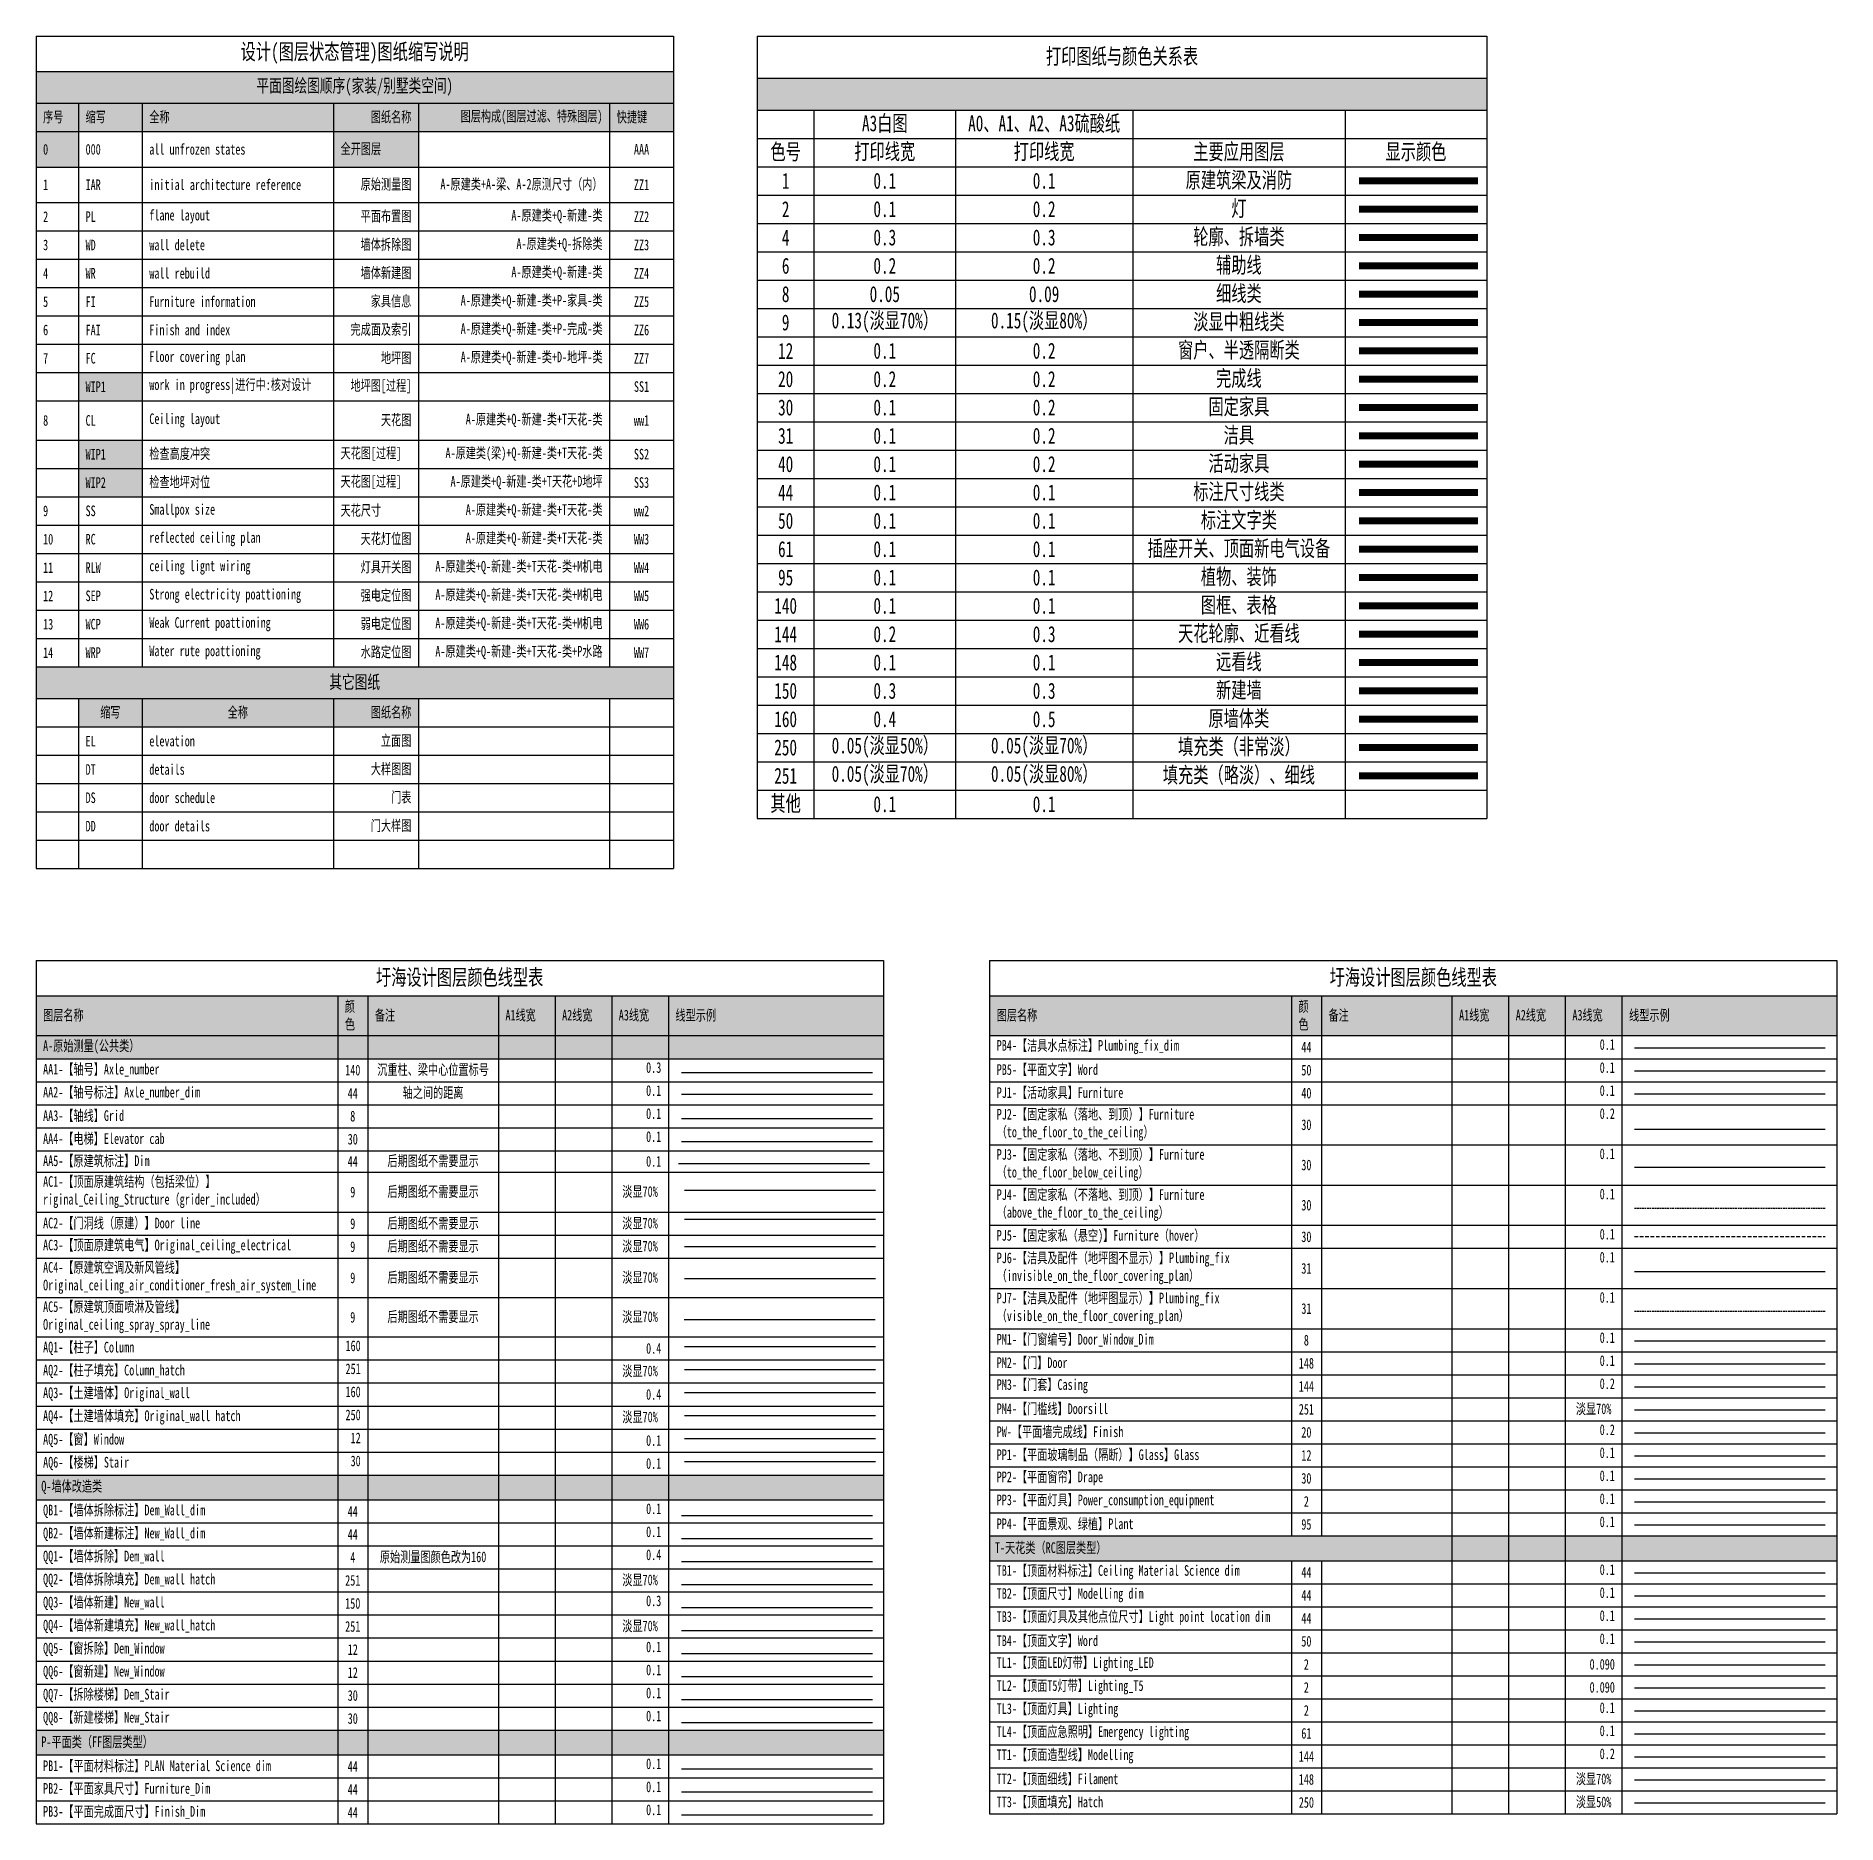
# Model space of a CAD drawing. Header units: millimetres. Extents: x -108685 to 756730, y -311791 to -113.
# Drawn here: x -44801 to -38443, y -154719 to -148409 of the extents above; entities that cross this region are included whole.
import ezdxf
from ezdxf.lldxf.tags import DXFTag

# ---------------------------------------------------------------- set-up
doc = ezdxf.new("R2010")
doc.units = ezdxf.units.MM
doc.linetypes.add('DASH', pattern=[8.89, 6.35, -2.54])
doc.linetypes.add('DASHED', pattern=[19.05, 12.7, -6.35])
for name, color, linetype in [('AA1-【轴号】Axle_number', 140, 'Continuous'), ('AA2-【轴号标注】Axle_number_dim', 44, 'Continuous'), ('AA3-【轴线】Grid', 8, 'Continuous'), ('AA4-【电梯】Elevator cab', 14, 'Continuous'), ('AA5-【原建筑标注】Dim', 44, 'Continuous'), ('AC1-【顶面原建筑结构（包括梁位）】riginal_Ceiling_Structure（grider_included）', 9, 'Continuous'), ('AC3-【顶面原建筑电气】Original_ceiling_electrical', 9, 'Continuous'), ('AC4-【原建筑空调及新风管线】Original_ceiling_air_conditioner_fresh_air_system_line', 9, 'Continuous'), ('AC5-【原建筑顶面喷淋及管线】Original_ceiling_spray_spray_line', 9, 'Continuous'), ('AQ1-【柱子】Column', 160, 'Continuous'), ('AQ2-【柱子填充】Column_hatch', 251, 'Continuous'), ('AQ3-【土建墙体】Original_wall', 160, 'Continuous'), ('AQ4-【土建墙体填充】Original_wall hatch', 250, 'Continuous'), ('AQ5-【窗】Window', 12, 'Continuous'), ('AQ6-【楼梯】Stair', 30, 'Continuous'), ('PB1-【平面材料标注】PLAN Material Science dim', 44, 'Continuous'), ('PB2-【平面家具尺寸】Furniture_Dim', 44, 'Continuous'), ('PB3-【平面完成面尺寸】Finish_Dim', 44, 'Continuous'), ('PB4-【洁具水点标注】Plumbing_fix_dim', 44, 'Continuous'), ('PB5-【平面文字】Word', 50, 'Continuous'), ('PJ1-【活动家具】Furniture', 40, 'Continuous'), ('PJ2-【固定家私（落地、到顶）】Furniture（to_the_floor_to_the_ceiling）', 30, 'Continuous'), ('PJ3-【固定家私（落地、不到顶）】Furniture（to_the_floor_below_ceiling）', 30, 'Continuous'), ('PJ4-【固定家私（不落地、到顶）】Furniture（above_the_floor_to_the_ceiling）', 30, 'DASH'), ('PJ5-【固定家私（悬空）】Furniture（hover）', 30, 'DASHED'), ('PJ6-【洁具及配件（地坪图不显示）】Plumbing_fix（invisible_on_the_floor_covering_plan）', 31, 'Continuous'), ('PJ7-【洁具及配件（地坪图显示）】Plumbing_fix（visible_on_the_floor_covering_plan）', 31, 'DASH'), ('PM1-【门窗编号】Door_Window_Dim', 8, 'Continuous'), ('PM2-【门】Door', 148, 'Continuous'), ('PM3-【门套】Casing', 144, 'Continuous'), ('PM4-【门槛线】Doorsill', 251, 'Continuous'), ('PP0-【平面墙完成线】Finish', 20, 'Continuous'), ('PP1-【平面玻璃制品（隔断）】Glass', 12, 'Continuous'), ('PP2-【平面窗帘】Drape', 30, 'Continuous'), ('PP3-【平面灯具】Power_consumption_equipment', 2, 'Continuous'), ('PP4-【平面景观、绿植】Plant', 95, 'Continuous'), ('QB1-【墙体拆除标注】Dem_Wall_dim', 44, 'Continuous'), ('QB2-【墙体新建标注】New_Wall_dim', 44, 'Continuous'), ('QQ1-【墙体拆除】Dem_wall', 4, 'Continuous'), ('QQ2-【墙体拆除填充】Dem_wall hatch', 251, 'Continuous'), ('QQ3-【墙体新建】New_wall', 150, 'Continuous'), ('QQ4-【墙体新建填充】New_wall_hatch', 251, 'Continuous'), ('QQ5-【窗拆除】Dem_Window', 12, 'Continuous'), ('QQ6-【窗新建】New_Window', 12, 'Continuous'), ('QQ7-【拆除楼梯】Dem_Stair', 30, 'Continuous'), ('QQ8-【新建楼梯】New_Stair', 30, 'Continuous'), ('TB1-【顶面材料标注】Ceiling Material Science dim', 44, 'Continuous'), ('TB2-【顶面尺寸】Modelling dim', 44, 'Continuous'), ('TB3-【顶面灯具及其他点位尺寸】Light point location dim', 44, 'Continuous'), ('TB4-【顶面文字】Word', 50, 'Continuous'), ('TL1-【顶面LED灯带】Lighting_LED', 2, 'WH-LED_LINE'), ('TL2-【顶面T5灯带】Lighting_T5', 2, 'FENCELINE1'), ('TL3-【顶面灯具】Lighting', 2, 'Continuous'), ('TL4-【顶面应急照明】Emergency lighting', 61, 'Continuous'), ('TT1-【顶面造型线】Modelling', 144, 'Continuous'), ('TT2-【顶面细线】Filament', 148, 'Continuous'), ('TT3-【顶面填充】Hatch', 250, 'Continuous'), ('X15-【图框】Frame', 140, 'Continuous')]:
    doc.layers.add(name, color=color, linetype=linetype)
doc.styles.get("Standard").update_dxf_attribs({"font": 'arial.ttf'})
doc.styles.add('TF-宋体', font='SimSun.ttf', dxfattribs={"width": 0.7})
doc.linetypes.add('FENCELINE1', pattern='A,6.35,-2.54,[133,ltypeshp.shx,S=2.54,R=0,X=-2.54,Y=0],-2.54,25.4', length=36.83)
tags = doc.linetypes.add('WH-LED_LINE', pattern='A,12.7,-5.08,["LED",Standard,S=2.54,R=0,X=-2.54,Y=-1.27],-6.35', length=24.13).pattern_tags.tags
tags[6] = DXFTag(74, 10)

# ---------------------------------------------------------------- blocks, each defined once
blk = doc.blocks.new('*T16')
at = {"layer": 'X15-【图框】Frame', "color": 0, "linetype": 'ByBlock', "lineweight": -2, "transparency": 16777216}
for p, q in [((0, 0), (2250, 0)), ((0, 0), (0, -2938.5)), ((2250, 0), (2250, -2938.5)), ((0, -125), (2250, -125)), ((0, -237.5), (2250, -237.5)), ((150, -237.5), (150, -2226)), ((375, -237.5), (375, -2226)), ((1050, -237.5), (1050, -2226)), ((1350, -237.5), (1350, -2226)), ((2025, -237.5), (2025, -2226)), ((0, -337.5), (2250, -337.5)), ((0, -462.5), (2250, -462.5)), ((0, -587.5), (2250, -587.5)), ((0, -687.5), (2250, -687.5)), ((0, -787.5), (2250, -787.5)), ((0, -887.5), (2250, -887.5)), ((0, -987.5), (2250, -987.5)), ((0, -1087.5), (2250, -1087.5)), ((0, -1187.5), (2250, -1187.5)), ((0, -1287.5), (2250, -1287.5)), ((0, -1426), (2250, -1426)), ((0, -1526), (2250, -1526)), ((0, -1626), (2250, -1626)), ((0, -1726), (2250, -1726)), ((0, -1826), (2250, -1826)), ((0, -1926), (2250, -1926)), ((0, -2026), (2250, -2026)), ((0, -2126), (2250, -2126)), ((0, -2226), (2250, -2226)), ((0, -2338.5), (2250, -2338.5)), ((150, -2338.5), (150, -2938.5)), ((375, -2338.5), (375, -2938.5)), ((1050, -2338.5), (1050, -2938.5)), ((1350, -2338.5), (1350, -2938.5)), ((2025, -2338.5), (2025, -2938.5)), ((0, -2438.5), (2250, -2438.5)), ((0, -2538.5), (2250, -2538.5)), ((0, -2638.5), (2250, -2638.5)), ((0, -2738.5), (2250, -2738.5)), ((0, -2838.5), (2250, -2838.5)), ((0, -2938.5), (2250, -2938.5))]:
    blk.add_line(p, q, dxfattribs=at)
at = {"layer": 'X15-【图框】Frame', "color": 46, "transparency": 16777216}
for points in [[(0, -125), (0, -237.5), (2250, -125), (2250, -237.5)], [(0, -2226), (0, -2338.5), (2250, -2226), (2250, -2338.5)]]:
    blk.add_solid(points, dxfattribs=at)
at = {"layer": 'X15-【图框】Frame', "color": 14, "transparency": 16777216}
for points in [[(0, -237.5), (0, -337.5), (150, -237.5), (150, -337.5)], [(150, -237.5), (150, -337.5), (375, -237.5), (375, -337.5)], [(375, -237.5), (375, -337.5), (1050, -237.5), (1050, -337.5)], [(1050, -237.5), (1050, -337.5), (1350, -237.5), (1350, -337.5)], [(1350, -237.5), (1350, -337.5), (2025, -237.5), (2025, -337.5)], [(2025, -237.5), (2025, -337.5), (2250, -237.5), (2250, -337.5)], [(150, -2338.5), (150, -2438.5), (375, -2338.5), (375, -2438.5)], [(375, -2338.5), (375, -2438.5), (1050, -2338.5), (1050, -2438.5)], [(1050, -2338.5), (1050, -2438.5), (1350, -2338.5), (1350, -2438.5)]]:
    blk.add_solid(points, dxfattribs=at)
at = {"layer": 'X15-【图框】Frame', "color": 8, "transparency": 16777216}
for points in [[(0, -337.5), (0, -462.5), (150, -337.5), (150, -462.5)], [(1050, -337.5), (1050, -462.5), (1350, -337.5), (1350, -462.5)], [(150, -1187.5), (150, -1287.5), (375, -1187.5), (375, -1287.5)], [(150, -1426), (150, -1526), (375, -1426), (375, -1526)], [(150, -1526), (150, -1626), (375, -1526), (375, -1626)]]:
    blk.add_solid(points, dxfattribs=at)
at = {"layer": 'X15-【图框】Frame', "color": 2, "lineweight": 30, "transparency": 16777216, "style": 'TF-宋体'}
for s, insert, char_height, width, attachment_point in [('设计(图层状态管理)图纸缩写说明', (1125, -62.5), 56.25, 2200, 5), ('平面图绘图顺序(家装/别墅类空间)', (1125, -181.2), 46.875, 2200, 5), ('序号', (25, -287.5), 37.5, 100, 4), ('缩写', (175, -287.5), 37.5, 175, 4), ('全称', (400, -287.5), 37.5, 625, 4), ('图纸名称', (1325, -287.5), 37.5, 250, 6), ('图层构成(图层过滤、特殊图层)', (2000, -287.5), 37.5, 625, 6), ('快捷键', (2050, -287.5), 37.5, 175, 4), ('0', (25, -400), 37.5, 100, 4), ('000', (175, -400), 37.5, 175, 4), ('all unfrozen states', (400, -400), 37.5, 625, 4), ('全开图层', (1075, -400), 37.5, 250, 4), ('AAA', (2137.5, -400), 37.5, 175, 5), ('1', (25, -525), 37.5, 100, 4), ('IAR', (175, -525), 37.5, 175, 4), ('initial architecture reference', (400, -525), 37.5, 625, 4), ('原始测量图', (1325, -525), 37.5, 250, 6), ('{\\C1;A-原建类+}A-梁、A-2原测尺寸（内）{\\C1; }', (2000, -525), 37.5, 625, 6), ('ZZ1', (2137.5, -525), 37.5, 175, 5), ('2', (25, -637.5), 37.5, 100, 4), ('PL', (175, -637.5), 37.5, 175, 4), ('flane layout', (400, -637.5), 37.5, 625, 4), ('平面布置图', (1325, -637.5), 37.5, 250, 6), ('{\\C1;A-原建类+Q-新建-类}', (2000, -637.5), 37.5, 625, 6), ('ZZ2', (2137.5, -637.5), 37.5, 175, 5), ('3', (25, -737.5), 37.5, 100, 4), ('WD', (175, -737.5), 37.5, 175, 4), ('wall delete', (400, -737.5), 37.5, 625, 4), ('墙体拆除图', (1325, -737.5), 37.5, 250, 6), ('{\\C1;A-原建类+Q-拆除类}', (2000, -737.5), 37.5, 625, 6), ('ZZ3', (2137.5, -737.5), 37.5, 175, 5), ('4', (25, -837.5), 37.5, 100, 4), ('WR', (175, -837.5), 37.5, 175, 4), ('wall rebuild', (400, -837.5), 37.5, 625, 4), ('墙体新建图', (1325, -837.5), 37.5, 250, 6), ('{\\C1;A-原建类+Q-新建-类}', (2000, -837.5), 37.5, 625, 6), ('ZZ4', (2137.5, -837.5), 37.5, 175, 5), ('5', (25, -937.5), 37.5, 100, 4), ('FI', (175, -937.5), 37.5, 175, 4), ('Furniture information', (400, -937.5), 37.5, 625, 4), ('家具信息', (1325, -937.5), 37.5, 250, 6), ('{\\C1;A-原建类+Q-新建-类+}P-家具-类', (2000, -937.5), 37.5, 625, 6), ('ZZ5', (2137.5, -937.5), 37.5, 175, 5), ('Finish and index', (400, -1037.5), 37.5, 625, 4), ('完成面及索引', (1325, -1037.5), 37.5, 250, 6), ('{\\C1;A-原建类+Q-新建-类+}P-完成-类', (2000, -1037.5), 37.5, 625, 6), ('6', (25, -1037.5), 37.5, 100, 4), ('FAI', (175, -1037.5), 37.5, 175, 4), ('ZZ6', (2137.5, -1037.5), 37.5, 175, 5), ('7', (25, -1137.5), 37.5, 100, 4), ('FC', (175, -1137.5), 37.5, 175, 4), ('Floor covering plan', (400, -1137.5), 37.5, 625, 4), ('地坪图', (1325, -1137.5), 37.5, 250, 6), ('{\\C1;A-原建类+Q-新建-类+}D-地坪-类', (2000, -1137.5), 37.5, 625, 6), ('ZZ7', (2137.5, -1137.5), 37.5, 175, 5), ('work in progress|进行中:核对设计', (400, -1237.5), 37.5, 625, 4), ('WIP1', (175, -1237.5), 37.5, 175, 4), ('地坪图[{\\fSimSun|b1|i0|c134|p2;\\C1;过程}]', (1325, -1237.5), 37.5, 250, 6), ('SS1', (2137.5, -1237.5), 37.5, 175, 5), ('Ceiling layout', (400, -1356.8), 37.5, 625, 4), ('天花图', (1325, -1356.8), 37.5, 250, 6), ('{\\C1;A-原建类+Q-新建-类+}T天花-类', (2000, -1356.8), 37.5, 625, 6), ('8', (25, -1356.8), 37.5, 100, 4), ('CL', (175, -1356.8), 37.5, 175, 4), ('ww1', (2137.5, -1356.8), 37.5, 175, 5), ('WIP1', (175, -1476), 37.5, 175, 4), ('检查高度冲突', (400, -1476), 37.5, 625, 4), ('天花图[{\\fSimSun|b1|i0|c134|p2;\\C1;过程}]', (1075, -1476), 37.5, 250, 4), ('{\\C1;A-原建类(梁)+Q-新建-类+}T天花-类', (2000, -1476), 37.5, 625, 6), ('SS2', (2137.5, -1476), 37.5, 175, 5), ('WIP2', (175, -1576), 37.5, 175, 4), ('检查地坪对位', (400, -1576), 37.5, 625, 4), ('天花图[{\\fSimSun|b1|i0|c134|p2;\\C1;过程}]', (1075, -1576), 37.5, 250, 4), ('{\\C1;A-原建类+Q-新建-类+}T天花+D地坪', (2000, -1576), 37.5, 625, 6), ('SS3', (2137.5, -1576), 37.5, 175, 5), ('Smallpox size', (400, -1676), 37.5, 625, 4), ('天花尺寸', (1075, -1676), 37.5, 250, 4), ('{\\C1;A-原建类+Q-新建-类+}T天花-类', (2000, -1676), 37.5, 625, 6), ('9', (25, -1676), 37.5, 100, 4), ('SS', (175, -1676), 37.5, 175, 4), ('ww2', (2137.5, -1676), 37.5, 175, 5), ('10', (25, -1776), 37.5, 100, 4), ('RC', (175, -1776), 37.5, 175, 4), ('reflected ceiling plan', (400, -1776), 37.5, 625, 4), ('天花灯位图', (1325, -1776), 37.5, 250, 6), ('{\\C1;A-原建类+Q-新建-类+}T天花-类', (2000, -1776), 37.5, 625, 6), ('WW3', (2137.5, -1776), 37.5, 175, 5), ('11', (25, -1876), 37.5, 100, 4), ('RLW', (175, -1876), 37.5, 175, 4), ('ceiling lignt wiring', (400, -1876), 37.5, 625, 4), ('灯具开关图', (1325, -1876), 37.5, 250, 6), ('{\\C1;A-原建类+Q-新建-类+}T天花-类+M机电', (2000, -1876), 37.5, 625, 6), ('WW4', (2137.5, -1876), 37.5, 175, 5), ('12', (25, -1976), 37.5, 100, 4), ('SEP', (175, -1976), 37.5, 175, 4), ('Strong electricity poattioning', (400, -1976), 37.5, 625, 4), ('强电定位图', (1325, -1976), 37.5, 250, 6), ('{\\C1;A-原建类+Q-新建-类+}T天花-类+M机电', (2000, -1976), 37.5, 625, 6), ('WW5', (2137.5, -1976), 37.5, 175, 5), ('13', (25, -2076), 37.5, 100, 4), ('WCP', (175, -2076), 37.5, 175, 4), ('Weak Current poattioning', (400, -2076), 37.5, 625, 4), ('弱电定位图', (1325, -2076), 37.5, 250, 6), ('{\\C1;A-原建类+Q-新建-类+}T天花-类+M机电', (2000, -2076), 37.5, 625, 6), ('WW6', (2137.5, -2076), 37.5, 175, 5), ('14', (25, -2176), 37.5, 100, 4), ('WRP', (175, -2176), 37.5, 175, 4), ('Water rute poattioning', (400, -2176), 37.5, 625, 4), ('水路定位图', (1325, -2176), 37.5, 250, 6), ('{\\C1;A-原建类+Q-新建-类+}T天花-类+P水路', (2000, -2176), 37.5, 625, 6), ('WW7', (2137.5, -2176), 37.5, 175, 5), ('其它图纸', (1125, -2282.3), 46.88, 2200, 5), ('缩写', (262.5, -2388.5), 37.5, 175, 5), ('全称', (712.5, -2388.5), 37.5, 625, 5), ('图纸名称', (1325, -2388.5), 37.5, 250, 6), ('EL', (175, -2488.5), 37.5, 175, 4), ('elevation', (400, -2488.5), 37.5, 625, 4), ('立面图', (1325, -2488.5), 37.5, 250, 6), ('DT', (175, -2588.5), 37.5, 175, 4), ('details', (400, -2588.5), 37.5, 625, 4), ('大样图图', (1325, -2588.5), 37.5, 250, 6), ('DS', (175, -2688.5), 37.5, 175, 4), ('door schedule', (400, -2688.5), 37.5, 625, 4), ('门表', (1325, -2688.5), 37.5, 250, 6), ('DD', (175, -2788.5), 37.5, 175, 4), ('door details', (400, -2788.5), 37.5, 625, 4), ('门大样图', (1325, -2788.5), 37.5, 250, 6)]:
    blk.add_mtext(s, dxfattribs=dict(at, insert=insert, char_height=char_height, width=width, attachment_point=attachment_point))
blk = doc.blocks.new('*T17')
at = {"layer": 'X15-【图框】Frame', "color": 0, "linetype": 'ByBlock', "lineweight": -2, "transparency": 16777216}
for p, q in [((0, 0), (2991.2, 0)), ((0, 0), (0, -3047.3)), ((2991.2, 0), (2991.2, -3047.3)), ((0, -125), (2991.2, -125)), ((1065.2, -125), (1065.2, -3047.3)), ((1171.2, -125), (1171.2, -3047.3)), ((1632.2, -125), (1632.2, -3047.3)), ((1832.2, -125), (1832.2, -3047.3)), ((2032.2, -125), (2032.2, -3047.3)), ((2232.2, -125), (2232.2, -3047.3)), ((0, -265.2), (2991.2, -265.2)), ((0, -346.5), (2991.2, -346.5)), ((0, -427.7), (2991.2, -427.7)), ((0, -509), (2991.2, -509)), ((0, -590.2), (2991.2, -590.2)), ((0, -671.5), (2991.2, -671.5)), ((0, -746.5), (2991.2, -746.5)), ((0, -888.3), (2991.2, -888.3)), ((0, -969.6), (2991.2, -969.6)), ((0, -1050.8), (2991.2, -1050.8)), ((0, -1189.8), (2991.2, -1189.8)), ((0, -1328.5), (2991.2, -1328.5)), ((0, -1409.8), (2991.2, -1409.8)), ((0, -1491), (2991.2, -1491)), ((0, -1572.3), (2991.2, -1572.3)), ((0, -1653.5), (2991.2, -1653.5)), ((0, -1734.8), (2991.2, -1734.8)), ((0, -1816), (2991.2, -1816)), ((0, -1903.5), (2991.2, -1903.5)), ((0, -1984.8), (2991.2, -1984.8)), ((0, -2066), (2991.2, -2066)), ((0, -2147.3), (2991.2, -2147.3)), ((0, -2228.5), (2991.2, -2228.5)), ((0, -2309.8), (2991.2, -2309.8)), ((0, -2391), (2991.2, -2391)), ((0, -2472.3), (2991.2, -2472.3)), ((0, -2553.5), (2991.2, -2553.5)), ((0, -2634.8), (2991.2, -2634.8)), ((0, -2716), (2991.2, -2716)), ((0, -2803.5), (2991.2, -2803.5)), ((0, -2884.8), (2991.2, -2884.8)), ((0, -2966), (2991.2, -2966)), ((0, -3047.3), (2991.2, -3047.3))]:
    blk.add_line(p, q, dxfattribs=at)
at = {"layer": 'X15-【图框】Frame', "color": 14, "transparency": 16777216}
for points in [[(0, -125), (0, -265.2), (1065.2, -125), (1065.2, -265.2)], [(1065.2, -125), (1065.2, -265.2), (1171.2, -125), (1171.2, -265.2)], [(1171.2, -125), (1171.2, -265.2), (1632.2, -125), (1632.2, -265.2)], [(1632.2, -125), (1632.2, -265.2), (1832.2, -125), (1832.2, -265.2)], [(1832.2, -125), (1832.2, -265.2), (2032.2, -125), (2032.2, -265.2)], [(2032.2, -125), (2032.2, -265.2), (2232.2, -125), (2232.2, -265.2)], [(2232.2, -125), (2232.2, -265.2), (2991.2, -125), (2991.2, -265.2)]]:
    blk.add_solid(points, dxfattribs=at)
at = {"layer": 'X15-【图框】Frame', "color": 134, "transparency": 16777216}
for points in [[(0, -265.2), (0, -346.5), (1065.2, -265.2), (1065.2, -346.5)], [(1065.2, -265.2), (1065.2, -346.5), (1171.2, -265.2), (1171.2, -346.5)], [(1171.2, -265.2), (1171.2, -346.5), (1632.2, -265.2), (1632.2, -346.5)], [(1632.2, -265.2), (1632.2, -346.5), (1832.2, -265.2), (1832.2, -346.5)], [(1832.2, -265.2), (1832.2, -346.5), (2032.2, -265.2), (2032.2, -346.5)], [(2032.2, -265.2), (2032.2, -346.5), (2232.2, -265.2), (2232.2, -346.5)], [(2232.2, -265.2), (2232.2, -346.5), (2991.2, -265.2), (2991.2, -346.5)], [(0, -1816), (0, -1903.5), (1065.2, -1816), (1065.2, -1903.5)], [(1065.2, -1816), (1065.2, -1903.5), (1171.2, -1816), (1171.2, -1903.5)], [(1171.2, -1816), (1171.2, -1903.5), (1632.2, -1816), (1632.2, -1903.5)], [(1632.2, -1816), (1632.2, -1903.5), (1832.2, -1816), (1832.2, -1903.5)], [(1832.2, -1816), (1832.2, -1903.5), (2032.2, -1816), (2032.2, -1903.5)], [(2032.2, -1816), (2032.2, -1903.5), (2232.2, -1816), (2232.2, -1903.5)], [(2232.2, -1816), (2232.2, -1903.5), (2991.2, -1816), (2991.2, -1903.5)], [(0, -2716), (0, -2803.5), (1065.2, -2716), (1065.2, -2803.5)], [(1065.2, -2716), (1065.2, -2803.5), (1171.2, -2716), (1171.2, -2803.5)], [(1171.2, -2716), (1171.2, -2803.5), (1632.2, -2716), (1632.2, -2803.5)], [(1632.2, -2716), (1632.2, -2803.5), (1832.2, -2716), (1832.2, -2803.5)], [(1832.2, -2716), (1832.2, -2803.5), (2032.2, -2716), (2032.2, -2803.5)], [(2032.2, -2716), (2032.2, -2803.5), (2232.2, -2716), (2232.2, -2803.5)], [(2232.2, -2716), (2232.2, -2803.5), (2991.2, -2716), (2991.2, -2803.5)]]:
    blk.add_solid(points, dxfattribs=at)
at = {"layer": 'X15-【图框】Frame', "color": 2, "lineweight": 30, "transparency": 16777216, "style": 'TF-宋体'}
for s, insert, char_height, width, attachment_point in [('圩海设计图层颜色线型表', (1495.6, -62.5), 56.25, 2941.249, 5), ('图层名称', (25, -195.1), 37.5, 1015.224, 4), ('颜色', (1090.2, -195.1), 37.5, 55.941, 4), ('备注', (1196.2, -195.1), 37.5, 411.066, 4), ('A1线宽', (1657.2, -195.1), 37.5, 150, 4), ('A2线宽', (1857.2, -195.1), 37.5, 150, 4), ('A3线宽', (2057.2, -195.1), 37.5, 150, 4), ('线型示例', (2257.2, -195.1), 37.5, 709.018, 4), ('A-原始测量(公共类）', (25, -305.8), 37.5, 1015.224, 4), ('AA1-【轴号】Axle_number', (25, -387.1), 37.5, 1015.224, 4), ('140', (1118.2, -387.1), 37.5, 55.941, 5), ('沉重柱、梁中心位置标号', (1401.7, -387.1), 37.5, 411.066, 5), ('0.3', (2207.2, -359), 37.5, 150, 3), ('AA2-【轴号标注】Axle_number_dim', (25, -468.3), 37.5, 1015.224, 4), ('轴之间的距离', (1401.7, -468.3), 37.5, 411.066, 5), ('0.1', (2207.2, -440.2), 37.5, 150, 3), ('44', (1118.2, -468.3), 37.5, 55.941, 5), ('AA3-【轴线】Grid', (25, -549.6), 37.5, 1015.224, 4), ('8', (1118.2, -549.6), 37.5, 55.941, 5), ('0.1', (2207.2, -521.5), 37.5, 150, 3), ('AA4-【电梯】Elevator cab', (25, -630.8), 37.5, 1015.224, 4), ('30', (1118.2, -630.8), 37.5, 55.941, 5), ('0.1', (2207.2, -602.7), 37.5, 150, 3), ('AA5-【原建筑标注】Dim', (25, -709), 37.5, 1015.224, 4), ('44', (1118.2, -709), 37.5, 55.941, 5), ('后期图纸不需要显示', (1401.7, -709), 37.5, 411.066, 5), ('0.1', (2207.2, -709), 37.5, 150, 6), ('AC1-【顶面原建筑结构（包括梁位）】riginal_Ceiling_Structure（grider_included）', (25, -817.4), 37.5, 1015.224, 4), ('9', (1118.2, -817.4), 37.5, 55.941, 5), ('后期图纸不需要显示', (1401.7, -817.4), 37.5, 411.066, 5), ('淡显70%', (2132.2, -817.4), 37.5, 150, 5), ('AC2-【门洞线（原建）】Door line', (25, -929), 37.5, 1015.224, 4), ('9', (1118.2, -929), 37.5, 55.941, 5), ('后期图纸不需要显示', (1401.7, -929), 37.5, 411.066, 5), ('淡显70%', (2132.2, -929), 37.5, 150, 5), ('AC3-【顶面原建筑电气】Original_ceiling_electrical', (25, -1010.2), 37.5, 1015.224, 4), ('9', (1118.2, -1010.2), 37.5, 55.941, 5), ('后期图纸不需要显示', (1401.7, -1010.2), 37.5, 411.066, 5), ('淡显70%', (2132.2, -1010.2), 37.5, 150, 5), ('AC4-【原建筑空调及新风管线】Original_ceiling_air_conditioner_fresh_air_system_line', (25, -1120.3), 37.5, 1015.224, 4), ('9', (1118.2, -1120.3), 37.5, 55.941, 5), ('后期图纸不需要显示', (1401.7, -1120.3), 37.5, 411.066, 5), ('淡显70%', (2132.2, -1120.3), 37.5, 150, 5), ('AC5-【原建筑顶面喷淋及管线】Original_ceiling_spray_spray_line', (25, -1259.2), 37.5, 1015.224, 4), ('9', (1118.2, -1259.2), 37.5, 55.941, 5), ('后期图纸不需要显示', (1401.7, -1259.2), 37.5, 411.066, 5), ('淡显70%', (2132.2, -1259.2), 37.5, 150, 5), ('AQ1-【柱子】Column', (25, -1369.2), 37.5, 1015.224, 4), ('160', (1146.2, -1341), 37.5, 55.941, 3), ('0.4', (2207.2, -1369.2), 37.5, 150, 6), ('AQ2-【柱子填充】Column_hatch', (25, -1450.4), 37.5, 1015.224, 4), ('251', (1146.2, -1422.3), 37.5, 55.941, 3), ('淡显70%', (2132.2, -1450.4), 37.5, 150, 5), ('AQ3-【土建墙体】Original_wall', (25, -1531.7), 37.5, 1015.224, 4), ('160', (1146.2, -1503.5), 37.5, 55.941, 3), ('0.4', (2207.2, -1531.7), 37.5, 150, 6), ('AQ4-【土建墙体填充】Original_wall hatch', (25, -1612.9), 37.5, 1015.224, 4), ('250', (1146.2, -1584.8), 37.5, 55.941, 3), ('淡显70%', (2132.2, -1612.9), 37.5, 150, 5), ('AQ5-【窗】Window', (25, -1694.2), 37.5, 1015.224, 4), ('12', (1146.2, -1666), 37.5, 55.941, 3), ('0.1', (2207.2, -1694.2), 37.5, 150, 6), ('AQ6-【楼梯】Stair', (25, -1775.4), 37.5, 1015.224, 4), ('30', (1146.2, -1747.3), 37.5, 55.941, 3), ('0.1', (2207.2, -1775.4), 37.5, 150, 6), ('Q-墙体改造类', (18.8, -1859.8), 37.5, 1027.724, 4), ('QB1-【墙体拆除标注】Dem_Wall_dim', (25, -1944.2), 37.5, 1015.224, 4), ('44', (1118.2, -1944.2), 37.5, 55.941, 5), ('0.1', (2207.2, -1916), 37.5, 150, 3), ('QB2-【墙体新建标注】New_Wall_dim', (25, -2025.4), 37.5, 1015.224, 4), ('44', (1118.2, -2025.4), 37.5, 55.941, 5), ('0.1', (2207.2, -1997.3), 37.5, 150, 3), ('QQ1-【墙体拆除】Dem_wall', (25, -2106.7), 37.5, 1015.224, 4), ('4', (1118.2, -2106.7), 37.5, 55.941, 5), ('原始测量图颜色改为160', (1401.7, -2106.7), 37.5, 411.066, 5), ('0.4', (2207.2, -2078.5), 37.5, 150, 3), ('QQ2-【墙体拆除填充】Dem_wall hatch', (25, -2187.9), 37.5, 1015.224, 4), ('251', (1118.2, -2187.9), 37.5, 55.941, 5), ('淡显70%', (2132.2, -2187.9), 37.5, 150, 5), ('QQ3-【墙体新建】New_wall', (25, -2269.2), 37.5, 1015.224, 4), ('150', (1118.2, -2269.2), 37.5, 55.941, 5), ('0.3', (2207.2, -2241), 37.5, 150, 3), ('QQ4-【墙体新建填充】New_wall_hatch', (25, -2350.4), 37.5, 1015.224, 4), ('251', (1118.2, -2350.4), 37.5, 55.941, 5), ('淡显70%', (2132.2, -2350.4), 37.5, 150, 5), ('QQ5-【窗拆除】Dem_Window', (25, -2431.7), 37.5, 1015.224, 4), ('12', (1118.2, -2431.7), 37.5, 55.941, 5), ('0.1', (2207.2, -2403.5), 37.5, 150, 3), ('QQ6-【窗新建】New_Window', (25, -2512.9), 37.5, 1015.224, 4), ('12', (1118.2, -2512.9), 37.5, 55.941, 5), ('0.1', (2207.2, -2484.8), 37.5, 150, 3), ('QQ7-【拆除楼梯】Dem_Stair', (25, -2594.2), 37.5, 1015.224, 4), ('30', (1118.2, -2594.2), 37.5, 55.941, 5), ('0.1', (2207.2, -2566), 37.5, 150, 3), ('QQ8-【新建楼梯】New_Stair', (25, -2675.4), 37.5, 1015.224, 4), ('30', (1118.2, -2675.4), 37.5, 55.941, 5), ('0.1', (2207.2, -2647.3), 37.5, 150, 3), ('P-平面类（FF图层类型）', (18.8, -2759.8), 37.5, 1027.724, 4), ('PB1-【平面材料标注】PLAN Material Science dim', (25, -2844.2), 37.5, 1015.224, 4), ('44', (1118.2, -2844.2), 37.5, 55.941, 5), ('0.1', (2207.2, -2816), 37.5, 150, 3), ('PB2-【平面家具尺寸】Furniture_Dim', (25, -2925.4), 37.5, 1015.224, 4), ('44', (1118.2, -2925.4), 37.5, 55.941, 5), ('0.1', (2207.2, -2897.3), 37.5, 150, 3), ('PB3-【平面完成面尺寸】Finish_Dim', (25, -3006.7), 37.5, 1015.224, 4), ('0.1', (2207.2, -2978.5), 37.5, 150, 3), ('44', (1118.2, -3006.7), 37.5, 55.941, 5)]:
    blk.add_mtext(s, dxfattribs=dict(at, insert=insert, char_height=char_height, width=width, attachment_point=attachment_point))
blk = doc.blocks.new('*T18')
at = {"layer": 'X15-【图框】Frame', "color": 0, "linetype": 'ByBlock', "lineweight": -2, "transparency": 16777216}
for p, q in [((0, 0), (2991.2, 0)), ((0, 0), (0, -3012.1)), ((2991.2, 0), (2991.2, -3012.1)), ((0, -125), (2991.2, -125)), ((1065.2, -125), (1065.2, -2030.8)), ((1171.2, -125), (1171.2, -2030.8)), ((1632.2, -125), (1632.2, -3012.1)), ((1832.2, -125), (1832.2, -3012.1)), ((2032.2, -125), (2032.2, -3012.1)), ((2232.2, -125), (2232.2, -3012.1)), ((0, -265.2), (2991.2, -265.2)), ((0, -346.5), (2991.2, -346.5)), ((0, -427.7), (2991.2, -427.7)), ((0, -509), (2991.2, -509)), ((0, -650.8), (2991.2, -650.8)), ((0, -792.7), (2991.2, -792.7)), ((0, -934.6), (2991.2, -934.6)), ((0, -1015.8), (2991.2, -1015.8)), ((0, -1157.7), (2991.2, -1157.7)), ((0, -1299.6), (2991.2, -1299.6)), ((0, -1380.8), (2991.2, -1380.8)), ((0, -1462.1), (2991.2, -1462.1)), ((0, -1543.3), (2991.2, -1543.3)), ((0, -1624.6), (2991.2, -1624.6)), ((0, -1705.8), (2991.2, -1705.8)), ((0, -1787.1), (2991.2, -1787.1)), ((0, -1868.3), (2991.2, -1868.3)), ((0, -1949.6), (2991.2, -1949.6)), ((0, -2030.8), (2991.2, -2030.8)), ((0, -2118.3), (2991.2, -2118.3)), ((1065.2, -2118.3), (1065.2, -3012.1)), ((1171.2, -2118.3), (1171.2, -3012.1)), ((0, -2199.6), (2991.2, -2199.6)), ((0, -2280.8), (2991.2, -2280.8)), ((0, -2362.1), (2991.2, -2362.1)), ((0, -2443.3), (2991.2, -2443.3)), ((0, -2524.6), (2991.2, -2524.6)), ((0, -2605.8), (2991.2, -2605.8)), ((0, -2687.1), (2991.2, -2687.1)), ((0, -2768.3), (2991.2, -2768.3)), ((0, -2849.6), (2991.2, -2849.6)), ((0, -2930.8), (2991.2, -2930.8)), ((0, -3012.1), (2991.2, -3012.1))]:
    blk.add_line(p, q, dxfattribs=at)
at = {"layer": 'X15-【图框】Frame', "color": 14, "transparency": 16777216}
for points in [[(0, -125), (0, -265.2), (1065.2, -125), (1065.2, -265.2)], [(1065.2, -125), (1065.2, -265.2), (1171.2, -125), (1171.2, -265.2)], [(1171.2, -125), (1171.2, -265.2), (1632.2, -125), (1632.2, -265.2)], [(1632.2, -125), (1632.2, -265.2), (1832.2, -125), (1832.2, -265.2)], [(1832.2, -125), (1832.2, -265.2), (2032.2, -125), (2032.2, -265.2)], [(2032.2, -125), (2032.2, -265.2), (2232.2, -125), (2232.2, -265.2)], [(2232.2, -125), (2232.2, -265.2), (2991.2, -125), (2991.2, -265.2)]]:
    blk.add_solid(points, dxfattribs=at)
at = {"layer": 'X15-【图框】Frame', "color": 134, "transparency": 16777216}
for points in [[(0, -2030.8), (0, -2118.3), (1632.2, -2030.8), (1632.2, -2118.3)], [(1632.2, -2030.8), (1632.2, -2118.3), (1832.2, -2030.8), (1832.2, -2118.3)], [(1832.2, -2030.8), (1832.2, -2118.3), (2032.2, -2030.8), (2032.2, -2118.3)], [(2032.2, -2030.8), (2032.2, -2118.3), (2232.2, -2030.8), (2232.2, -2118.3)], [(2232.2, -2030.8), (2232.2, -2118.3), (2991.2, -2030.8), (2991.2, -2118.3)]]:
    blk.add_solid(points, dxfattribs=at)
at = {"layer": 'X15-【图框】Frame', "color": 2, "lineweight": 30, "transparency": 16777216, "style": 'TF-宋体'}
for s, insert, char_height, width, attachment_point in [('圩海设计图层颜色线型表', (1495.6, -62.5), 56.25, 2941.249, 5), ('图层名称', (25, -195.1), 37.5, 1015.224, 4), ('颜色', (1090.2, -195.1), 37.5, 55.941, 4), ('备注', (1196.2, -195.1), 37.5, 411.066, 4), ('A1线宽', (1657.2, -195.1), 37.5, 150, 4), ('A2线宽', (1857.2, -195.1), 37.5, 150, 4), ('A3线宽', (2057.2, -195.1), 37.5, 150, 4), ('线型示例', (2257.2, -195.1), 37.5, 709.018, 4), ('PB4-【洁具水点标注】Plumbing_fix_dim', (25, -305.8), 37.5, 1015.224, 4), ('44', (1118.2, -305.8), 37.5, 55.941, 5), ('0.1', (2207.2, -277.7), 37.5, 150, 3), ('PB5-【平面文字】Word', (25, -387.1), 37.5, 1015.224, 4), ('50', (1118.2, -387.1), 37.5, 55.941, 5), ('0.1', (2207.2, -359), 37.5, 150, 3), ('PJ1-【活动家具】Furniture', (25, -468.3), 37.5, 1015.224, 4), ('0.1', (2207.2, -440.2), 37.5, 150, 3), ('40', (1118.2, -468.3), 37.5, 55.941, 5), ('PJ2-【固定家私（落地、到顶）】Furniture（to_the_floor_to_the_ceiling）', (25, -579.9), 37.5, 1015.224, 4), ('30', (1118.2, -579.9), 37.5, 55.941, 5), ('0.2', (2207.2, -521.5), 37.5, 150, 3), ('PJ3-【固定家私（落地、不到顶）】Furniture（to_the_floor_below_ceiling）', (25, -721.8), 37.5, 1015.224, 4), ('0.1', (2207.2, -663.3), 37.5, 150, 3), ('30', (1118.2, -721.8), 37.5, 55.941, 5), ('PJ4-【固定家私（不落地、到顶）】Furniture（above_the_floor_to_the_ceiling）', (25, -863.6), 37.5, 1015.224, 4), ('0.1', (2207.2, -805.2), 37.5, 150, 3), ('30', (1118.2, -863.6), 37.5, 55.941, 5), ('PJ5-【固定家私（悬空)】Furniture（hover）', (25, -975.2), 37.5, 1015.224, 4), ('0.1', (2207.2, -947.1), 37.5, 150, 3), ('30', (1118.2, -975.2), 37.5, 55.941, 5), ('PJ6-【洁具及配件（地坪图不显示）】Plumbing_fix（invisible_on_the_floor_covering_plan）', (25, -1086.8), 37.5, 1015.224, 4), ('31', (1118.2, -1086.8), 37.5, 55.941, 5), ('0.1', (2207.2, -1028.3), 37.5, 150, 3), ('PJ7-【洁具及配件（地坪图显示）】Plumbing_fix（visible_on_the_floor_covering_plan）', (25, -1228.6), 37.5, 1015.224, 4), ('0.1', (2207.2, -1170.2), 37.5, 150, 3), ('31', (1118.2, -1228.6), 37.5, 55.941, 5), ('PM1-【门窗编号】Door_Window_Dim', (25, -1340.2), 37.5, 1015.224, 4), ('8', (1118.2, -1340.2), 37.5, 55.941, 5), ('0.1', (2207.2, -1312.1), 37.5, 150, 3), ('PM2-【门】Door', (25, -1421.5), 37.5, 1015.224, 4), ('0.1', (2207.2, -1393.3), 37.5, 150, 3), ('148', (1118.2, -1421.5), 37.5, 55.941, 5), ('PM3-【门套】Casing', (25, -1502.7), 37.5, 1015.224, 4), ('144', (1118.2, -1502.7), 37.5, 55.941, 5), ('0.2', (2207.2, -1474.6), 37.5, 150, 3), ('PM4-【门槛线】Doorsill', (25, -1584), 37.5, 1015.224, 4), ('251', (1118.2, -1584), 37.5, 55.941, 5), ('淡显70%', (2132.2, -1584), 37.5, 150, 5), ('PW-【平面墙完成线】Finish', (25, -1665.2), 37.5, 1015.224, 4), ('20', (1118.2, -1665.2), 37.5, 55.941, 5), ('0.2', (2207.2, -1637.1), 37.5, 150, 3), ('PP1-【平面玻璃制品（隔断）】Glass】Glass', (25, -1746.5), 37.5, 1015.224, 4), ('12', (1118.2, -1746.5), 37.5, 55.941, 5), ('0.1', (2207.2, -1718.3), 37.5, 150, 3), ('PP2-【平面窗帘】Drape', (25, -1827.7), 37.5, 1015.224, 4), ('30', (1118.2, -1827.7), 37.5, 55.941, 5), ('0.1', (2207.2, -1799.6), 37.5, 150, 3), ('PP3-【平面灯具】Power_consumption_equipment', (25, -1909), 37.5, 1015.224, 4), ('2', (1118.2, -1909), 37.5, 55.941, 5), ('0.1', (2207.2, -1880.8), 37.5, 150, 3), ('PP4-【平面景观、绿植】Plant', (25, -1990.2), 37.5, 1015.224, 4), ('0.1', (2207.2, -1962.1), 37.5, 150, 3), ('95', (1118.2, -1990.2), 37.5, 55.941, 5), ('T-天花类（RC图层类型）', (18.8, -2074.6), 37.5, 1594.731, 4), ('TB1-【顶面材料标注】Ceiling Material Science dim', (25, -2159), 37.5, 1015.224, 4), ('44', (1118.2, -2159), 37.5, 55.941, 5), ('0.1', (2207.2, -2130.8), 37.5, 150, 3), ('TB2-【顶面尺寸】Modelling dim', (25, -2240.2), 37.5, 1015.224, 4), ('44', (1118.2, -2240.2), 37.5, 55.941, 5), ('0.1', (2207.2, -2212.1), 37.5, 150, 3), ('TB3-【顶面灯具及其他点位尺寸】Light point location dim', (25, -2321.5), 37.5, 1015.224, 4), ('44', (1118.2, -2321.5), 37.5, 55.941, 5), ('0.1', (2207.2, -2293.3), 37.5, 150, 3), ('TB4-【顶面文字】Word', (25, -2402.7), 37.5, 1015.224, 4), ('50', (1118.2, -2402.7), 37.5, 55.941, 5), ('0.1', (2207.2, -2374.6), 37.5, 150, 3), ('TL1-【顶面LED灯带】Lighting_LED', (25, -2484), 37.5, 1015.224, 4), ('2', (1118.2, -2484), 37.5, 55.941, 5), ('0.090', (2207.2, -2484), 37.5, 150, 6), ('TL2-【顶面T5灯带】Lighting_T5', (25, -2565.2), 37.5, 1015.224, 4), ('2', (1118.2, -2565.2), 37.5, 55.941, 5), ('0.090', (2207.2, -2565.2), 37.5, 150, 6), ('TL3-【顶面灯具】Lighting', (25, -2646.5), 37.5, 1015.224, 4), ('2', (1118.2, -2646.5), 37.5, 55.941, 5), ('0.1', (2207.2, -2618.3), 37.5, 150, 3), ('TL4-【顶面应急照明】Emergency lighting', (25, -2727.7), 37.5, 1015.224, 4), ('61', (1118.2, -2727.7), 37.5, 55.941, 5), ('0.1', (2207.2, -2699.6), 37.5, 150, 3), ('TT1-【顶面造型线】Modelling', (25, -2809), 37.5, 1015.224, 4), ('144', (1118.2, -2809), 37.5, 55.941, 5), ('0.2', (2207.2, -2780.8), 37.5, 150, 3), ('TT2-【顶面细线】Filament', (25, -2890.2), 37.5, 1015.224, 4), ('148', (1118.2, -2890.2), 37.5, 55.941, 5), ('淡显70%', (2132.2, -2890.2), 37.5, 150, 5), ('TT3-【顶面填充】Hatch', (25, -2971.5), 37.5, 1015.224, 4), ('250', (1118.2, -2971.5), 37.5, 55.941, 5), ('淡显50%', (2132.2, -2971.5), 37.5, 150, 5)]:
    blk.add_mtext(s, dxfattribs=dict(at, insert=insert, char_height=char_height, width=width, attachment_point=attachment_point))
blk = doc.blocks.new('*T21')
at = {"layer": 'X15-【图框】Frame', "color": 0, "linetype": 'ByBlock', "lineweight": -2, "transparency": 16777216}
for p, q in [((0, 0), (2575, 0)), ((0, 0), (0, -2761.2)), ((2575, 0), (2575, -2761.2)), ((0, -149.3), (2575, -149.3)), ((0, -261.2), (2575, -261.2)), ((200, -261.2), (200, -2761.2)), ((700, -261.2), (700, -2761.2)), ((1325, -261.2), (1325, -2761.2)), ((2075, -261.2), (2075, -2761.2)), ((0, -361.2), (2575, -361.2)), ((0, -461.2), (2575, -461.2)), ((0, -561.2), (2575, -561.2)), ((0, -661.2), (2575, -661.2)), ((0, -761.2), (2575, -761.2)), ((0, -861.2), (2575, -861.2)), ((0, -961.2), (2575, -961.2)), ((0, -1061.2), (2575, -1061.2)), ((0, -1161.2), (2575, -1161.2)), ((0, -1261.2), (2575, -1261.2)), ((0, -1361.2), (2575, -1361.2)), ((0, -1461.2), (2575, -1461.2)), ((0, -1561.2), (2575, -1561.2)), ((0, -1661.2), (2575, -1661.2)), ((0, -1761.2), (2575, -1761.2)), ((0, -1861.2), (2575, -1861.2)), ((0, -1961.2), (2575, -1961.2)), ((0, -2061.2), (2575, -2061.2)), ((0, -2161.2), (2575, -2161.2)), ((0, -2261.2), (2575, -2261.2)), ((0, -2361.2), (2575, -2361.2)), ((0, -2461.2), (2575, -2461.2)), ((0, -2561.2), (2575, -2561.2)), ((0, -2661.2), (2575, -2661.2)), ((0, -2761.2), (2575, -2761.2))]:
    blk.add_line(p, q, dxfattribs=at)
at = {"layer": 'X15-【图框】Frame', "color": 134, "transparency": 16777216}
blk.add_solid([(0, -149.3), (0, -261.2), (2575, -149.3), (2575, -261.2)], dxfattribs=at)
at = {"layer": 'X15-【图框】Frame', "color": 2, "transparency": 16777216, "attachment_point": 5, "style": 'TF-宋体'}
for s, insert, char_height, width in [('打印图纸与颜色关系表', (1287.5, -74.6), 56.25, 2574), ('A3白图', (450, -311.2), 56.25, 499), ('A0、A1、A2、A3硫酸纸', (1012.5, -311.2), 56.25, 624), ('色号', (100, -411.2), 56.25, 199), ('打印线宽', (450, -411.2), 56.25, 499), ('打印线宽', (1012.5, -411.2), 56.25, 624), ('主要应用图层', (1700, -411.2), 56.25, 749), ('显示颜色', (2325, -411.2), 56.25, 499), ('1', (100, -511.2), 56.2, 199), ('0.1', (450, -511.2), 56.25, 499), ('0.1', (1012.5, -511.2), 56.25, 624), ('原建筑梁及消防', (1700, -511.2), 56.25, 749), ('2', (100, -611.2), 56.2, 199), ('0.1', (450, -611.2), 56.25, 499), ('0.2', (1012.5, -611.2), 56.25, 624), ('灯', (1700, -611.2), 56.2, 749), ('4', (100, -711.2), 56.2, 199), ('0.3', (450, -711.2), 56.25, 499), ('0.3', (1012.5, -711.2), 56.25, 624), ('轮廓、拆墙类', (1700, -711.2), 56.25, 749), ('6', (100, -811.2), 56.2, 199), ('0.2', (450, -811.2), 56.25, 499), ('0.2', (1012.5, -811.2), 56.25, 624), ('辅助线', (1700, -811.2), 56.25, 749), ('8', (100, -911.2), 56.2, 150), ('0.05', (450, -911.2), 56.25, 499), ('0.09', (1012.5, -911.2), 56.25, 624), ('细线类', (1700, -911.2), 56.25, 749), ('9', (100, -1011.2), 56.2, 150), ('0.13(淡显70%）', (450, -1011.2), 56.25, 499), ('0.15(淡显80%）', (1012.5, -1011.2), 56.25, 624), ('淡显中粗线类', (1700, -1011.2), 56.25, 749), ('窗户、半透隔断类', (1700, -1111.2), 56.25, 749), ('12', (100, -1111.2), 56.25, 150), ('0.1', (450, -1111.2), 56.25, 499), ('0.2', (1012.5, -1111.2), 56.25, 624), ('20', (100, -1211.2), 56.25, 150), ('0.2', (450, -1211.2), 56.25, 499), ('0.2', (1012.5, -1211.2), 56.25, 624), ('完成线', (1700, -1211.2), 56.25, 749), ('固定家具', (1700, -1311.2), 56.25, 749), ('30', (100, -1311.2), 56.25, 150), ('0.1', (450, -1311.2), 56.25, 499), ('0.2', (1012.5, -1311.2), 56.25, 624), ('31', (100, -1411.2), 56.25, 150), ('0.1', (450, -1411.2), 56.25, 499), ('0.2', (1012.5, -1411.2), 56.25, 624), ('洁具', (1700, -1411.2), 56.25, 749), ('40', (100, -1511.2), 56.25, 150), ('0.1', (450, -1511.2), 56.25, 499), ('0.2', (1012.5, -1511.2), 56.25, 624), ('活动家具', (1700, -1511.2), 56.25, 749), ('44', (100, -1611.2), 56.25, 150), ('0.1', (450, -1611.2), 56.25, 499), ('0.1', (1012.5, -1611.2), 56.25, 624), ('标注尺寸线类', (1700, -1611.2), 56.25, 749), ('50', (100, -1711.2), 56.25, 150), ('0.1', (450, -1711.2), 56.25, 499), ('0.1', (1012.5, -1711.2), 56.25, 624), ('标注文字类', (1700, -1711.2), 56.25, 749), ('插座开关、顶面新电气设备', (1700, -1811.2), 56.25, 749), ('61', (100, -1811.2), 56.25, 150), ('0.1', (450, -1811.2), 56.25, 499), ('0.1', (1012.5, -1811.2), 56.25, 624), ('95', (100, -1911.2), 56.25, 150), ('0.1', (450, -1911.2), 56.25, 499), ('0.1', (1012.5, -1911.2), 56.25, 624), ('植物、装饰', (1700, -1911.2), 56.25, 749), ('140', (100, -2011.2), 56.25, 150), ('0.1', (450, -2011.2), 56.25, 499), ('0.1', (1012.5, -2011.2), 56.25, 624), ('图框、表格', (1700, -2011.2), 56.25, 749), ('144', (100, -2111.2), 56.25, 150), ('0.2', (450, -2111.2), 56.25, 499), ('0.3', (1012.5, -2111.2), 56.25, 624), ('天花轮廓、近看线', (1700, -2111.2), 56.25, 749), ('148', (100, -2211.2), 56.25, 150), ('0.1', (450, -2211.2), 56.25, 499), ('0.1', (1012.5, -2211.2), 56.25, 624), ('远看线', (1700, -2211.2), 56.25, 749), ('150', (100, -2311.2), 56.25, 150), ('0.3', (450, -2311.2), 56.25, 499), ('0.3', (1012.5, -2311.2), 56.25, 624), ('新建墙', (1700, -2311.2), 56.25, 749), ('160', (100, -2411.2), 56.25, 150), ('0.4', (450, -2411.2), 56.25, 499), ('0.5', (1012.5, -2411.2), 56.25, 624), ('原墙体类', (1700, -2411.2), 56.25, 749), ('0.05(淡显50%）', (450, -2511.2), 56.25, 499), ('0.05(淡显70%）', (1012.5, -2511.2), 56.25, 624), ('填充类（非常淡）', (1700, -2511.2), 56.25, 749), ('250', (100, -2511.2), 56.25, 150), ('251', (100, -2611.2), 56.25, 150), ('0.05(淡显70%）', (450, -2611.2), 56.25, 499), ('0.05(淡显80%）', (1012.5, -2611.2), 56.25, 624), ('填充类（略淡）、细线', (1700, -2611.2), 56.25, 749), ('其他', (100, -2711.2), 56.25, 150), ('0.1', (450, -2711.2), 56.25, 499), ('0.1', (1012.5, -2711.2), 56.25, 624)]:
    blk.add_mtext(s, dxfattribs=dict(at, insert=insert, char_height=char_height, width=width))

msp = doc.modelspace()

# ---------------------------------------------------------------- linework, layer by layer
at = {"color": 1, "const_width": 25}
msp.add_lwpolyline([(-40130.4, -148919.8), (-39710.1, -148919.8)], dxfattribs=at)
at = {"color": 2, "const_width": 25}
msp.add_lwpolyline([(-40130.4, -149019.8), (-39710.1, -149019.8)], dxfattribs=at)
at = {"color": 4, "const_width": 25}
msp.add_lwpolyline([(-40130.4, -149119.8), (-39710.1, -149119.8)], dxfattribs=at)
at = {"color": 6, "const_width": 25}
msp.add_lwpolyline([(-40130.4, -149219.8), (-39710.1, -149219.8)], dxfattribs=at)
at = {"color": 8, "const_width": 25}
msp.add_lwpolyline([(-40130.4, -149319.8), (-39710.1, -149319.8)], dxfattribs=at)
at = {"color": 9, "const_width": 25}
msp.add_lwpolyline([(-40130.4, -149419.8), (-39710.1, -149419.8)], dxfattribs=at)
at = {"color": 12, "const_width": 25}
msp.add_lwpolyline([(-40130.4, -149519.8), (-39710.1, -149519.8)], dxfattribs=at)
at = {"color": 20, "const_width": 25}
msp.add_lwpolyline([(-40130.4, -149619.8), (-39710.1, -149619.8)], dxfattribs=at)
at = {"color": 30, "const_width": 25}
msp.add_lwpolyline([(-40130.4, -149719.8), (-39710.1, -149719.8)], dxfattribs=at)
at = {"color": 31, "const_width": 25}
msp.add_lwpolyline([(-40130.4, -149819.8), (-39710.1, -149819.8)], dxfattribs=at)
at = {"color": 40, "const_width": 25}
msp.add_lwpolyline([(-40130.4, -149919.8), (-39710.1, -149919.8)], dxfattribs=at)
at = {"color": 44, "const_width": 25}
msp.add_lwpolyline([(-40130.4, -150019.8), (-39710.1, -150019.8)], dxfattribs=at)
at = {"color": 50, "const_width": 25}
msp.add_lwpolyline([(-40130.4, -150119.8), (-39710.1, -150119.8)], dxfattribs=at)
at = {"color": 61, "const_width": 25}
msp.add_lwpolyline([(-40130.4, -150219.8), (-39710.1, -150219.8)], dxfattribs=at)
at = {"color": 95, "const_width": 25}
msp.add_lwpolyline([(-40130.4, -150319.8), (-39710.1, -150319.8)], dxfattribs=at)
at = {"color": 140, "const_width": 25}
msp.add_lwpolyline([(-40130.4, -150419.8), (-39710.1, -150419.8)], dxfattribs=at)
at = {"color": 144, "const_width": 25}
msp.add_lwpolyline([(-40130.4, -150519.8), (-39710.1, -150519.8)], dxfattribs=at)
at = {"color": 148, "const_width": 25}
msp.add_lwpolyline([(-40130.4, -150619.8), (-39710.1, -150619.8)], dxfattribs=at)
at = {"color": 150, "const_width": 25}
msp.add_lwpolyline([(-40130.4, -150719.8), (-39710.1, -150719.8)], dxfattribs=at)
at = {"color": 160, "const_width": 25}
msp.add_lwpolyline([(-40130.4, -150819.8), (-39710.1, -150819.8)], dxfattribs=at)
at = {"color": 250, "const_width": 25}
msp.add_lwpolyline([(-40130.4, -150919.8), (-39710.1, -150919.8)], dxfattribs=at)
at = {"color": 251, "const_width": 25}
msp.add_lwpolyline([(-40130.4, -151019.8), (-39710.1, -151019.8)], dxfattribs=at)
at = {"layer": 'AA1-【轴号】Axle_number'}
msp.add_line((-42522.3, -152066.6), (-41848.1, -152066.6), dxfattribs=at)
at = {"layer": 'AA2-【轴号标注】Axle_number_dim'}
msp.add_line((-42522.3, -152143), (-41848.1, -152143), dxfattribs=at)
at = {"layer": 'AA3-【轴线】Grid'}
msp.add_line((-42522.3, -152229.1), (-41848.1, -152229.1), dxfattribs=at)
at = {"layer": 'AA4-【电梯】Elevator cab'}
msp.add_line((-42522.3, -152310.3), (-41848.1, -152310.3), dxfattribs=at)
at = {"layer": 'AA5-【原建筑标注】Dim'}
msp.add_line((-42533, -152387.8), (-41858.8, -152387.8), dxfattribs=at)
at = {"layer": 'AC1-【顶面原建筑结构（包括梁位）】riginal_Ceiling_Structure（grider_included）'}
for p, q in [((-42511.5, -152482.5), (-41837.3, -152482.5)), ((-42513, -152938.3), (-41838.9, -152938.3))]:
    msp.add_line(p, q, dxfattribs=at)
at = {"layer": 'AC3-【顶面原建筑电气】Original_ceiling_electrical'}
msp.add_line((-42511.5, -152584.1), (-41837.3, -152584.1), dxfattribs=at)
at = {"layer": 'AC4-【原建筑空调及新风管线】Original_ceiling_air_conditioner_fresh_air_system_line'}
msp.add_line((-42511.5, -152681), (-41837.3, -152681), dxfattribs=at)
at = {"layer": 'AC5-【原建筑顶面喷淋及管线】Original_ceiling_spray_spray_line'}
msp.add_line((-42511.5, -152793.4), (-41837.3, -152793.4), dxfattribs=at)
at = {"layer": 'AQ1-【柱子】Column'}
msp.add_line((-42511.5, -153033.4), (-41837.3, -153033.4), dxfattribs=at)
at = {"layer": 'AQ2-【柱子填充】Column_hatch'}
msp.add_line((-42511.5, -153114.6), (-41837.3, -153114.6), dxfattribs=at)
at = {"layer": 'AQ3-【土建墙体】Original_wall'}
msp.add_line((-42511.5, -153195.9), (-41837.3, -153195.9), dxfattribs=at)
at = {"layer": 'AQ4-【土建墙体填充】Original_wall hatch'}
msp.add_line((-42511.5, -153277.1), (-41837.3, -153277.1), dxfattribs=at)
at = {"layer": 'AQ5-【窗】Window'}
msp.add_line((-42511.5, -153358.4), (-41837.3, -153358.4), dxfattribs=at)
at = {"layer": 'AQ6-【楼梯】Stair'}
msp.add_line((-42511.5, -153439.6), (-41837.3, -153439.6), dxfattribs=at)
at = {"layer": 'PB1-【平面材料标注】PLAN Material Science dim'}
msp.add_line((-42522.3, -154523.6), (-41848.1, -154523.6), dxfattribs=at)
at = {"layer": 'PB2-【平面家具尺寸】Furniture_Dim'}
msp.add_line((-42522.3, -154604.9), (-41848.1, -154604.9), dxfattribs=at)
at = {"layer": 'PB3-【平面完成面尺寸】Finish_Dim'}
msp.add_line((-42522.3, -154686.1), (-41848.1, -154686.1), dxfattribs=at)
at = {"layer": 'PB4-【洁具水点标注】Plumbing_fix_dim'}
msp.add_line((-39158.3, -151979.1), (-38485.3, -151979.1), dxfattribs=at)
at = {"layer": 'PB5-【平面文字】Word'}
msp.add_line((-39158.3, -152060.3), (-38485.3, -152060.3), dxfattribs=at)
at = {"layer": 'PJ1-【活动家具】Furniture'}
msp.add_line((-39158.3, -152141.6), (-38485.3, -152141.6), dxfattribs=at)
at = {"layer": 'PJ2-【固定家私（落地、到顶）】Furniture（to_the_floor_to_the_ceiling）'}
msp.add_line((-39158.3, -152266.2), (-38485.3, -152266.2), dxfattribs=at)
at = {"layer": 'PJ3-【固定家私（落地、不到顶）】Furniture（to_the_floor_below_ceiling）'}
msp.add_line((-39158.3, -152400.9), (-38485.3, -152400.9), dxfattribs=at)
at = {"layer": 'PJ4-【固定家私（不落地、到顶）】Furniture（above_the_floor_to_the_ceiling）'}
msp.add_line((-39158.3, -152545.5), (-38485.3, -152545.5), dxfattribs=at)
at = {"layer": 'PJ5-【固定家私（悬空）】Furniture（hover）'}
msp.add_line((-39158.3, -152645.3), (-38485.3, -152645.3), dxfattribs=at)
at = {"layer": 'PJ6-【洁具及配件（地坪图不显示）】Plumbing_fix（invisible_on_the_floor_covering_plan）'}
msp.add_line((-39158.3, -152768.6), (-38485.3, -152768.6), dxfattribs=at)
at = {"layer": 'PJ7-【洁具及配件（地坪图显示）】Plumbing_fix（visible_on_the_floor_covering_plan）'}
msp.add_line((-39158.3, -152909.2), (-38485.3, -152909.2), dxfattribs=at)
at = {"layer": 'PM1-【门窗编号】Door_Window_Dim'}
msp.add_line((-39158.3, -153013.4), (-38485.3, -153013.4), dxfattribs=at)
at = {"layer": 'PM2-【门】Door'}
msp.add_line((-39158.3, -153094.7), (-38485.3, -153094.7), dxfattribs=at)
at = {"layer": 'PM3-【门套】Casing'}
msp.add_line((-39158.3, -153175.9), (-38485.3, -153175.9), dxfattribs=at)
at = {"layer": 'PM4-【门槛线】Doorsill'}
msp.add_line((-39158.3, -153257.2), (-38485.3, -153257.2), dxfattribs=at)
at = {"layer": 'PP0-【平面墙完成线】Finish'}
msp.add_line((-39158.3, -153338.4), (-38485.3, -153338.4), dxfattribs=at)
at = {"layer": 'PP1-【平面玻璃制品（隔断）】Glass'}
msp.add_line((-39158.3, -153419.7), (-38485.3, -153419.7), dxfattribs=at)
at = {"layer": 'PP2-【平面窗帘】Drape'}
msp.add_line((-39158.3, -153500.9), (-38485.3, -153500.9), dxfattribs=at)
at = {"layer": 'PP3-【平面灯具】Power_consumption_equipment'}
msp.add_line((-39158.3, -153582.2), (-38485.3, -153582.2), dxfattribs=at)
at = {"layer": 'PP4-【平面景观、绿植】Plant'}
msp.add_line((-39158.3, -153663.4), (-38485.3, -153663.4), dxfattribs=at)
at = {"layer": 'QB1-【墙体拆除标注】Dem_Wall_dim'}
msp.add_line((-42522.3, -153629.9), (-41848.1, -153629.9), dxfattribs=at)
at = {"layer": 'QB2-【墙体新建标注】New_Wall_dim'}
msp.add_line((-42522.3, -153711.1), (-41848.1, -153711.1), dxfattribs=at)
at = {"layer": 'QQ1-【墙体拆除】Dem_wall'}
msp.add_line((-42522.3, -153792.4), (-41848.1, -153792.4), dxfattribs=at)
at = {"layer": 'QQ2-【墙体拆除填充】Dem_wall hatch'}
msp.add_line((-42522.3, -153873.6), (-41848.1, -153873.6), dxfattribs=at)
at = {"layer": 'QQ3-【墙体新建】New_wall'}
msp.add_line((-42522.3, -153954.9), (-41848.1, -153954.9), dxfattribs=at)
at = {"layer": 'QQ4-【墙体新建填充】New_wall_hatch'}
msp.add_line((-42522.3, -154036.1), (-41848.1, -154036.1), dxfattribs=at)
at = {"layer": 'QQ5-【窗拆除】Dem_Window'}
msp.add_line((-42522.3, -154117.4), (-41848.1, -154117.4), dxfattribs=at)
at = {"layer": 'QQ6-【窗新建】New_Window'}
msp.add_line((-42522.3, -154198.6), (-41848.1, -154198.6), dxfattribs=at)
at = {"layer": 'QQ7-【拆除楼梯】Dem_Stair'}
msp.add_line((-42522.3, -154279.9), (-41848.1, -154279.9), dxfattribs=at)
at = {"layer": 'QQ8-【新建楼梯】New_Stair'}
msp.add_line((-42522.3, -154361.1), (-41848.1, -154361.1), dxfattribs=at)
at = {"layer": 'TB1-【顶面材料标注】Ceiling Material Science dim'}
msp.add_line((-39158.3, -153832.2), (-38485.3, -153832.2), dxfattribs=at)
at = {"layer": 'TB2-【顶面尺寸】Modelling dim'}
msp.add_line((-39158.3, -153913.4), (-38485.3, -153913.4), dxfattribs=at)
at = {"layer": 'TB3-【顶面灯具及其他点位尺寸】Light point location dim'}
msp.add_line((-39158.3, -153994.7), (-38485.3, -153994.7), dxfattribs=at)
at = {"layer": 'TB4-【顶面文字】Word'}
msp.add_line((-39158.3, -154075.9), (-38485.3, -154075.9), dxfattribs=at)
at = {"layer": 'TL1-【顶面LED灯带】Lighting_LED'}
msp.add_line((-39158.3, -154157.2), (-38485.3, -154157.2), dxfattribs=at)
at = {"layer": 'TL2-【顶面T5灯带】Lighting_T5'}
msp.add_line((-39158.3, -154238.4), (-38485.3, -154238.4), dxfattribs=at)
at = {"layer": 'TL3-【顶面灯具】Lighting'}
msp.add_line((-39158.3, -154319.7), (-38485.3, -154319.7), dxfattribs=at)
at = {"layer": 'TL4-【顶面应急照明】Emergency lighting'}
msp.add_line((-39158.3, -154400.9), (-38485.3, -154400.9), dxfattribs=at)
at = {"layer": 'TT1-【顶面造型线】Modelling'}
msp.add_line((-39158.3, -154482.2), (-38485.3, -154482.2), dxfattribs=at)
at = {"layer": 'TT2-【顶面细线】Filament'}
msp.add_line((-39158.3, -154563.4), (-38485.3, -154563.4), dxfattribs=at)
at = {"layer": 'TT3-【顶面填充】Hatch'}
msp.add_line((-39158.3, -154644.7), (-38485.3, -154644.7), dxfattribs=at)

# ---------------------------------------------------------------- block references
for name, p in [('*T16', (-44800.8, -148408.8)), ('*T21', (-42254.5, -148408.8)), ('*T17', (-44800.8, -151671.4)), ('*T18', (-41434.5, -151671.4))]:
    msp.add_blockref(name, p)

doc.saveas('drawing.dxf')
